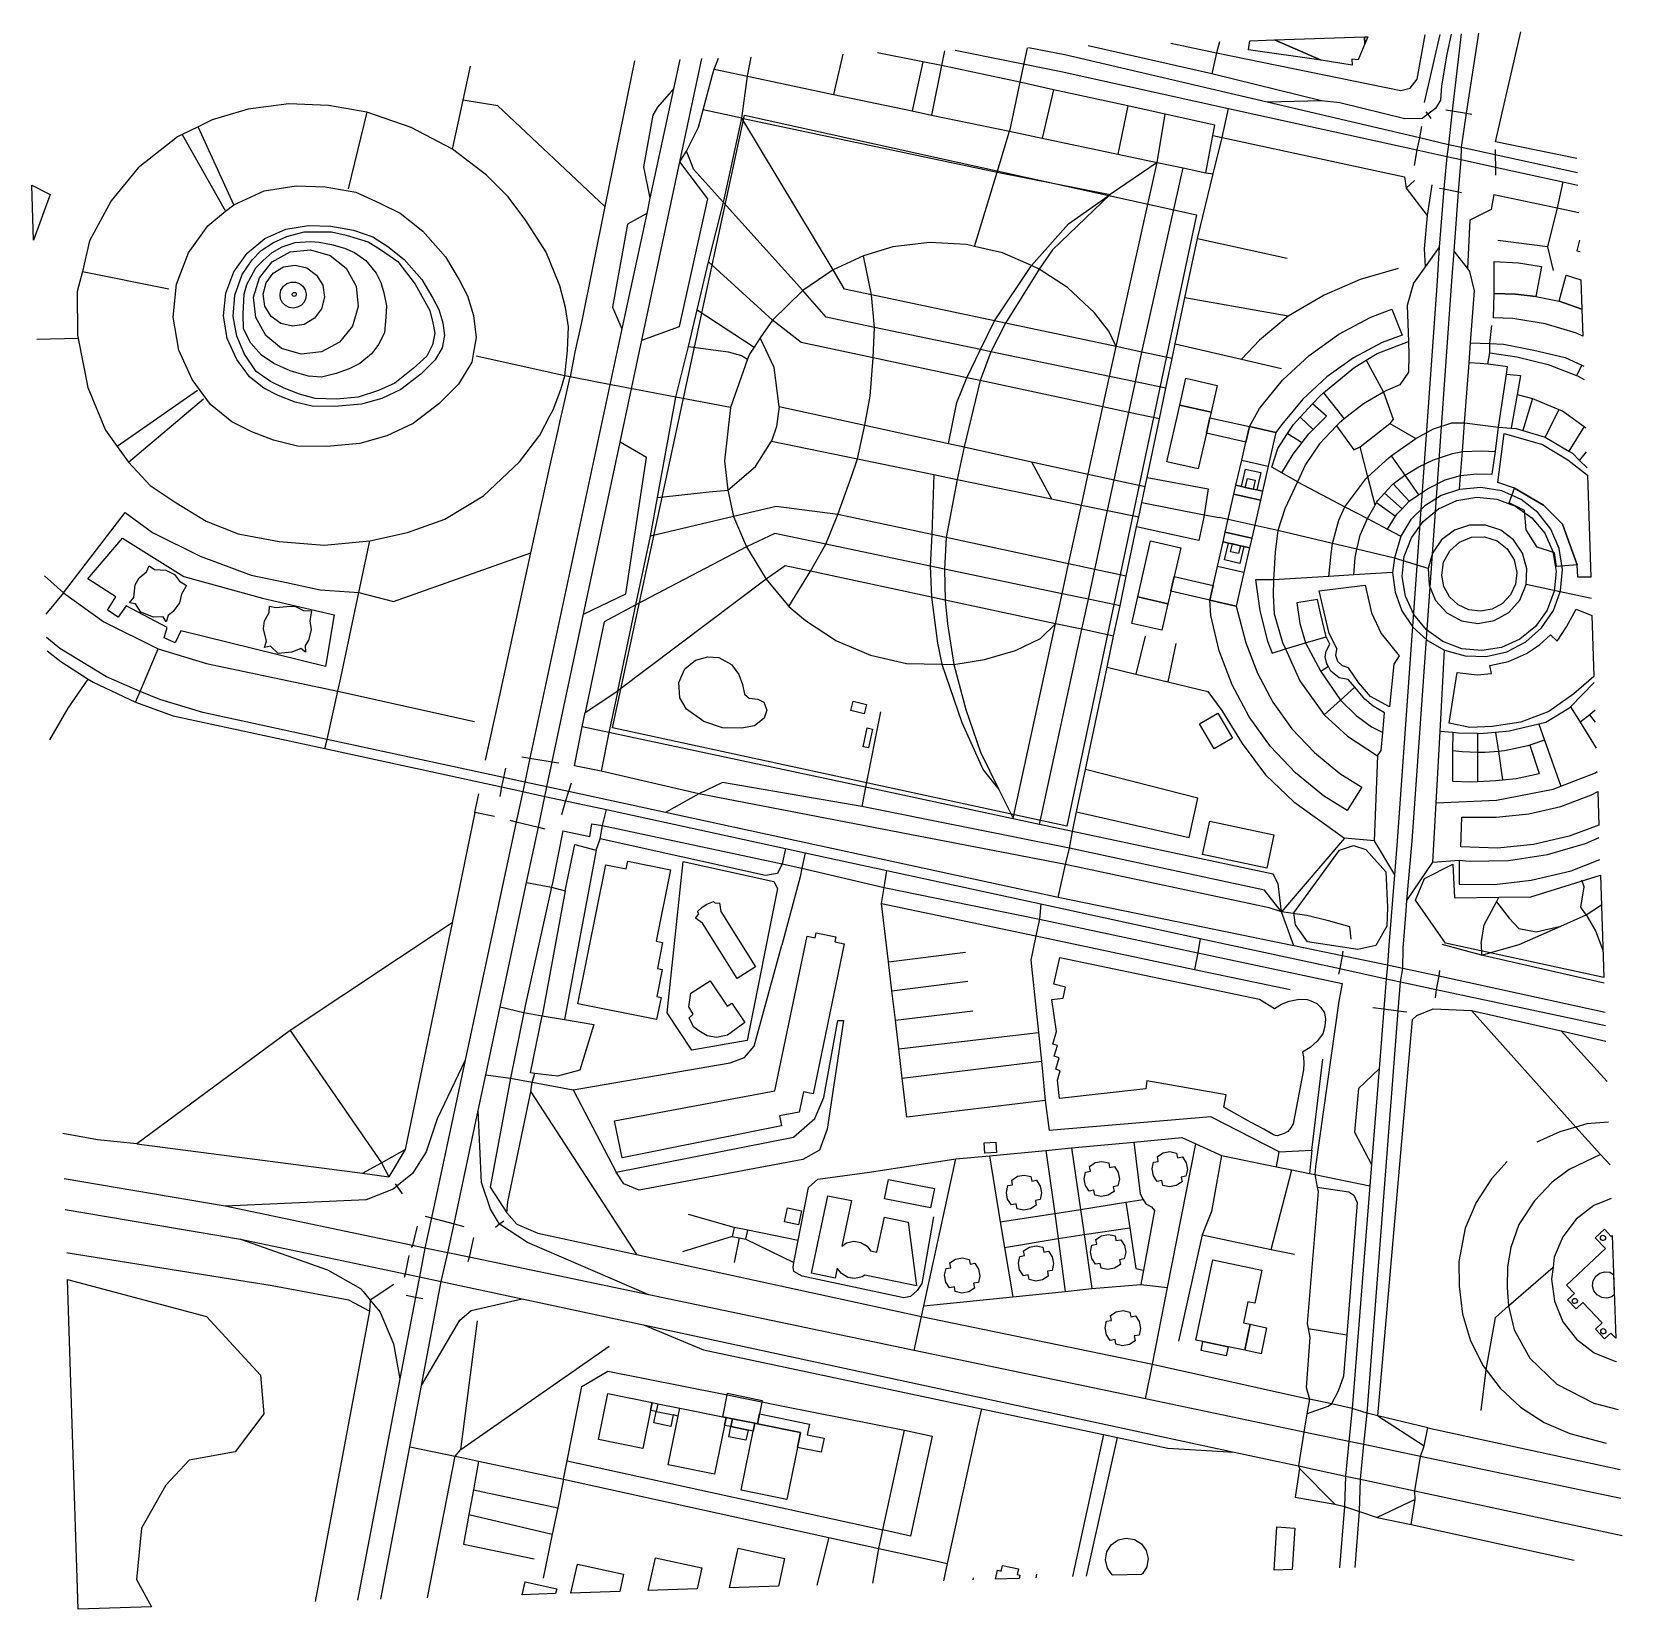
# Model space of a CAD drawing. Header units: millimetres. Extents: x 2 to 1036, y 0 to 1026.
import ezdxf

# ---------------------------------------------------------------- set-up
doc = ezdxf.new("R2010")
doc.units = ezdxf.units.MM

msp = doc.modelspace()

# ---------------------------------------------------------------- linework, layer by layer
at = {"layer": 'buildings'}
for points in [[(794.0662, 1019.9484), (810.1151, 1020.4739), (840.5276, 1007.1944), (793.2311, 1014.0952), (794.0662, 1019.9484)], [(810.1151, 1020.4739), (868.7025, 1022.3925), (868.8827, 1017.9862), (864.4218, 1007.4281), (860.2876, 1007.8428), (860.6892, 1004.0123), (840.5276, 1007.1944), (810.1151, 1020.4739)], [(868.7025, 1022.3925), (870.8507, 1022.4629), (868.8827, 1017.9862), (868.7025, 1022.3925)], [(3.3862, 890.2264), (2.2174, 926.0257), (14.2524, 919.9266), (3.3862, 890.2264)], [(94.2134, 840.0847), (96.3441, 861.6493), (104.0051, 881.9298), (116.6662, 899.5469), (128.2085, 909.0016), (133.4567, 913.2967), (153.2515, 922.228), (173.9719, 925.648), (193.0135, 924.9363), (212.7899, 921.4965), (228.5774, 914.3905), (241.7555, 907.7403), (256.5151, 896.1693), (271.1648, 879.3422), (280.0871, 864.4457), (285.4727, 854.1262), (289.3315, 841.1352), (291.1073, 827.0405), (289.3804, 817.3841), (288.1979, 811.0014), (279.6659, 796.5509), (266.9, 783.7627), (250.182, 771.0225), (233.0878, 762.9627), (215.5079, 758.0871), (194.0335, 755.9858), (174.897, 756.3493), (159.2596, 760.1111), (145.2913, 765.6068), (132.3199, 772.0308), (118.4435, 783.3418), (106.4564, 799.5286), (97.747, 818.7052), (94.2134, 840.0847)], [(126.8219, 840.9541), (128.2808, 855.7703), (133.5434, 869.6845), (142.2287, 881.7886), (153.7658, 891.2245), (167.3592, 897.369), (182.078, 899.7906), (196.6002, 899.2484), (211.2997, 896.6968), (223.956, 892.3619), (233.6532, 886.0737), (244.3948, 877.6459), (255.7755, 864.5743), (263.0024, 852.5144), (266.8724, 845.1028), (269.4318, 836.4821), (270.4712, 828.2129), (269.0245, 820.2169), (264.3464, 812.3112), (255.1558, 803.1011), (242.1951, 793.2173), (229.6734, 787.3222), (216.503, 783.673), (199.101, 781.9753), (184.4756, 782.2529), (173.3883, 784.9133), (162.2983, 789.2715), (152.9721, 793.902), (143.8062, 801.3553), (135.4046, 812.7239), (129.2445, 826.2742), (126.8219, 840.9541)], [(133.0396, 840.5509), (134.2697, 854.4639), (138.9078, 867.9099), (145.5446, 877.4935), (151.3534, 883.4955), (159.2687, 888.6242), (167.9596, 892.6493), (179.3195, 895.6515), (196.9817, 895.6597), (206.6309, 893.5308), (220.8565, 889.1352), (228.9143, 884.1555), (240.2484, 876.2788), (251.4392, 861.6523), (261.0147, 844.5474), (262.9726, 836.3735), (264.3187, 829.6723), (262.6874, 822.1181), (258.9797, 814.692), (250.2297, 806.7277), (238.3268, 797.345), (227.5906, 792.4972), (214.3906, 788.138), (200.3481, 786.9233), (186.4381, 787.2243), (176.2017, 790.0711), (166.3037, 794.0578), (157.3378, 798.2616), (148.1049, 804.8917), (140.4142, 816.0596), (135.5196, 827.8879), (133.0396, 840.5509)], [(139.8761, 832.5271), (139.5579, 842.2659), (140.2681, 855.0238), (141.9364, 861.4503), (144.7736, 866.5995), (147.7798, 872.3234), (152.6992, 876.9809), (158.5329, 882.2188), (164.9899, 885.8071), (173.3477, 888.7111), (183.4737, 889.4152), (189.1216, 888.8442), (197.063, 887.4244), (205.4049, 885.0662), (212.0761, 882.103), (219.3775, 877.0985), (226.0387, 868.6959), (229.0494, 862.6089), (231.1519, 855.9325), (232.7346, 847.5597), (232.4164, 840.2351), (231.4333, 830.0898), (227.7314, 822.6639), (223.0489, 816.3254), (215.3696, 810.0848), (208.531, 806.4934), (199.9914, 803.5833), (190.4891, 801.2109), (182.2022, 801.8824), (175.943, 803.553), (170.0708, 805.2363), (159.5859, 809.9409), (151.5154, 815.4894), (144.679, 823.3266), (139.8761, 832.5271)], [(146.4305, 853.0794), (150.1816, 865.8246), (158.5371, 876.1641), (170.2207, 882.5541), (183.4637, 883.9759), (196.2471, 880.2421), (206.6153, 871.9233), (213.0072, 860.2652), (214.4428, 847.055), (210.6976, 834.3099), (202.3428, 823.9517), (190.6526, 817.5801), (177.4156, 816.1492), (164.632, 819.883), (154.2577, 828.211), (147.8659, 839.8692), (146.4305, 853.0794)], [(152.6189, 855.0075), (154.4794, 862.5599), (159.0888, 868.8026), (165.7605, 872.827), (173.4583, 874.0116), (181.0209, 872.1503), (187.2935, 867.5506), (191.3264, 860.9), (192.493, 853.2227), (190.6326, 845.6703), (186.0174, 839.4274), (179.3574, 835.4033), (171.6592, 834.2281), (164.0969, 836.0801), (157.8183, 840.6795), (153.7914, 847.3304), (152.6189, 855.0075)], [(952.8827, 855.5742), (952.8506, 876.3966), (968.7151, 875.3875), (983.7552, 873.0265), (980.078, 853.6217), (966.78, 855.1256), (952.8827, 855.5742)], [(163.5866, 854.9275), (164.2158, 857.7655), (165.7673, 860.2232), (168.0506, 862.0238), (170.8143, 862.9537), (173.7275, 862.8997), (176.3179, 861.9488), (178.4697, 860.2279), (179.9544, 857.9067), (180.617, 855.2322), (180.3899, 852.4819), (179.3044, 849.9555), (177.4574, 847.9172), (175.0481, 846.5604), (172.3417, 846.0334), (169.6057, 846.4105), (167.1355, 847.6359), (165.1822, 849.5685), (163.9627, 852.0383), (163.5866, 854.9275)], [(1009.3132, 864.3687), (1009.9355, 845.4191), (995.0606, 850.5126), (999.8017, 867.3681), (1009.3132, 864.3687)], [(171.505, 855.1116), (171.6209, 855.5166), (171.8559, 855.8694), (172.1819, 856.132), (172.5819, 856.285), (173.0217, 856.2994), (173.449, 856.1547), (173.8041, 855.8865), (174.0512, 855.512), (174.1649, 855.0866), (174.1267, 854.6375), (173.9463, 854.2305), (173.6397, 853.9126), (173.2412, 853.713), (172.803, 853.652), (172.3657, 853.7403), (171.9769, 853.9609), (171.6901, 854.2967), (171.5363, 854.6928), (171.505, 855.1116)], [(1009.9355, 845.4191), (1010.5124, 827.8546), (1006.3739, 829.7248), (985.9725, 835.8933), (964.9322, 839.354), (952.5215, 839.7582), (952.8827, 855.5742), (966.78, 855.1256), (980.078, 853.6217), (995.0606, 850.5126), (1009.9355, 845.4191)], [(767.9936, 656.2375), (770.1814, 665.7786), (772.9579, 677.9514), (776.6437, 694.0817), (778.0666, 700.2764), (783.7277, 725.0826), (785.0523, 730.873), (788.7735, 747.1724), (791.4637, 758.9318), (793.7574, 768.9989), (800.2486, 780.8457), (815.2758, 799.102), (832.5617, 815.2494), (851.8156, 829.0171), (872.6997, 840.1514), (886.3611, 845.2832), (892.9858, 828.5489), (880.1652, 823.7339), (861.3577, 813.7126), (844.0249, 801.3234), (828.465, 786.7813), (814.9398, 770.3375), (810.9913, 765.0861), (806.0071, 743.2689), (802.2804, 726.96), (800.9617, 721.1698), (795.2947, 696.3634), (793.8777, 690.1688), (790.1923, 674.0292), (785.2339, 652.3154), (791.4519, 628.468), (798.961, 608.5719), (809.016, 589.8043), (821.4289, 572.5322), (836.0034, 557.0102), (852.4838, 543.5194), (866.8349, 534.6328), (857.4355, 519.2759), (841.9575, 528.8719), (823.6495, 543.8515), (807.4574, 561.0837), (793.6603, 580.2884), (782.4986, 601.1188), (774.154, 623.2266), (768.7795, 646.2341), (767.9936, 656.2375)], [(793.7574, 768.9989), (800.2486, 780.8457), (815.2758, 799.102), (832.5617, 815.2494), (851.8156, 829.0171), (872.6997, 840.1514), (886.3611, 845.2832), (892.9858, 828.5489), (880.1652, 823.7339), (861.3577, 813.7126), (844.0249, 801.3234), (828.465, 786.7813), (814.9398, 770.3375), (810.9913, 765.0861), (793.7574, 768.9989)], [(748.4644, 782.9444), (752.424, 800.3898), (772.8562, 795.7794), (768.9026, 778.3342), (748.4644, 782.9444)], [(740.1056, 746.0614), (748.4644, 782.9444), (768.9026, 778.3342), (768.0975, 774.7812), (765.8151, 764.7238), (760.5381, 741.451), (740.1056, 746.0614)], [(765.8151, 764.7238), (768.0975, 774.7812), (793.7574, 768.9989), (791.4637, 758.9318), (765.8151, 764.7238)], [(785.0523, 730.873), (788.7735, 747.1724), (791.4637, 758.9318), (793.7574, 768.9989), (810.9913, 765.0861), (806.0071, 743.2689), (802.2804, 726.96), (798.5485, 727.8078), (796.3071, 728.3127), (791.1205, 729.4861), (788.6009, 730.0658), (785.0523, 730.873)], [(1013.4852, 737.3385), (1015.6582, 671.1784), (1007.3074, 671.0047), (1006.7899, 679.0763), (997.3644, 705.4678), (984.9845, 717.9733), (966.0241, 729.0499), (955.2314, 732.5486), (959.4028, 764.4432), (984.2936, 757.4237), (1000.7693, 747.4691), (1013.4852, 737.3385)], [(785.0523, 730.873), (788.7735, 747.1724), (806.0071, 743.2689), (802.2804, 726.96), (798.5485, 727.8078), (796.3071, 728.3127), (791.1205, 729.4861), (788.6009, 730.0658), (785.0523, 730.873)], [(788.6009, 730.0658), (791.1721, 741.3362), (801.1197, 739.0782), (798.5485, 727.8078), (796.3071, 728.3127), (791.1205, 729.4861), (788.6009, 730.0658)], [(791.1205, 729.4861), (792.4337, 735.2668), (797.6209, 734.0748), (796.3071, 728.3127), (791.1205, 729.4861)], [(778.0666, 700.2764), (783.7277, 725.0826), (800.9617, 721.1698), (795.2947, 696.3634), (778.0666, 700.2764)], [(783.7277, 725.0826), (785.0523, 730.873), (788.6009, 730.0658), (791.1205, 729.4861), (796.3071, 728.3127), (798.5485, 727.8078), (802.2804, 726.96), (800.9617, 721.1698), (783.7277, 725.0826)], [(962.5652, 719.4389), (966.0241, 729.0499), (984.9845, 717.9733), (997.3644, 705.4678), (1006.7899, 679.0763), (993.3902, 678.1232), (992.0834, 686.8127), (980.8617, 690.6797), (973.649, 701.8902), (972.6806, 714.3972), (962.5652, 719.4389)], [(38.6695, 669.9308), (61.1029, 696.4219), (100.9678, 671.5923), (152.2364, 657.4353), (198.8392, 646.6714), (193.0741, 613.1023), (99.1677, 636.1284), (95.4324, 628.4589), (88.1984, 631.5718), (90.1415, 638.3991), (63.5144, 652.4192), (58.3722, 645.0489), (51.501, 649.6385), (56.8855, 658.3974), (38.6695, 669.9308)], [(38.6695, 669.9308), (61.1029, 696.4219), (100.9678, 671.5923), (152.2364, 657.4353), (198.8392, 646.6714), (193.0741, 613.1023), (99.1677, 636.1284), (95.4324, 628.4589), (88.1984, 631.5718), (90.1415, 638.3991), (63.5144, 652.4192), (58.3722, 645.0489), (51.501, 649.6385), (56.8855, 658.3974), (38.6695, 669.9308)], [(721.2174, 658.2768), (729.4588, 694.6334), (749.0927, 690.2113), (744.8459, 671.4971), (742.6707, 661.9284), (740.8456, 653.8545), (721.2174, 658.2768)], [(767.9936, 656.2375), (770.1814, 665.7786), (772.9579, 677.9514), (776.6437, 694.0817), (780.1923, 693.2744), (782.7117, 692.704), (787.9042, 691.5309), (790.1403, 691.0071), (793.8777, 690.1688), (790.1923, 674.0292), (785.2339, 652.3154), (767.9936, 656.2375)], [(772.9579, 677.9514), (776.6437, 694.0817), (780.1923, 693.2744), (782.7117, 692.704), (787.9042, 691.5309), (790.1403, 691.0071), (793.8777, 690.1688), (790.1923, 674.0292), (772.9579, 677.9514)], [(776.6437, 694.0817), (778.0666, 700.2764), (795.2947, 696.3634), (793.8777, 690.1688), (790.1403, 691.0071), (787.9042, 691.5309), (782.7117, 692.704), (780.1923, 693.2744), (776.6437, 694.0817)], [(777.6822, 682.2859), (780.1923, 693.2744), (782.7117, 692.704), (787.9042, 691.5309), (790.1403, 691.0071), (787.6302, 680.0186), (777.6822, 682.2859)], [(781.5413, 687.581), (782.7117, 692.704), (787.9042, 691.5309), (786.7341, 686.3986), (781.5413, 687.581)], [(65.7445, 654.4139), (68.4582, 657.7771), (69.4595, 666.1223), (72.1043, 670.6961), (76.802, 674.6), (78.5552, 678.4357), (81.8838, 676.0908), (89.3565, 675.5512), (95.0659, 672.7429), (98.2984, 668.4917), (102.79, 665.7649), (99.4263, 660.0201), (98.1241, 654.4172), (94.095, 648.7346), (90.9542, 646.225), (89.5132, 641.9984), (87.5183, 645.3851), (81.2498, 645.1804), (73.0218, 648.3542), (69.7146, 653.8158), (65.7445, 654.4139)], [(65.7445, 654.4139), (68.4582, 657.7771), (69.4595, 666.1223), (72.1043, 670.6961), (76.802, 674.6), (78.5552, 678.4357), (81.8838, 676.0908), (89.3565, 675.5512), (95.0659, 672.7429), (98.2984, 668.4917), (102.79, 665.7649), (99.4263, 660.0201), (98.1241, 654.4172), (94.095, 648.7346), (90.9542, 646.225), (89.5132, 641.9984), (87.5183, 645.3851), (81.2498, 645.1804), (73.0218, 648.3542), (69.7146, 653.8158), (65.7445, 654.4139)], [(742.6707, 661.9284), (744.8459, 671.4971), (770.1814, 665.7786), (767.9936, 656.2375), (742.6707, 661.9284)], [(839.0443, 662.216), (869.0575, 665.8317), (873.1537, 647.9788), (879.541, 634.3715), (891.2357, 619.8468), (887.6732, 614.4587), (884.8437, 586.7319), (872.5269, 593.558), (864.754, 602.5205), (858.1857, 612.1662), (854.2193, 613.3609), (851.2595, 616.2585), (849.9972, 620.2008), (850.7086, 624.2825), (850.7484, 624.3211), (845.6761, 634.3518), (839.0443, 662.216)], [(152.7807, 637.5441), (153.5965, 642.7579), (156.5684, 648.0981), (156.8126, 652.3043), (160.7665, 651.3047), (170.3672, 652.2901), (173.7083, 652.0821), (178.8525, 649.5074), (183.9987, 649.2091), (182.9397, 642.6346), (183.748, 636.9421), (182.043, 630.1971), (180.0317, 626.7168), (180.2122, 622.2726), (177.127, 624.7094), (171.3547, 622.2537), (162.2697, 621.4717), (157.4671, 626.1661), (153.5509, 625.2917), (154.8665, 629.4023), (152.7807, 637.5441)], [(152.7807, 637.5441), (153.5965, 642.7579), (156.5684, 648.0981), (156.8126, 652.3043), (160.7665, 651.3047), (170.3672, 652.2901), (173.7083, 652.0821), (178.8525, 649.5074), (183.9987, 649.2091), (182.9397, 642.6346), (183.748, 636.9421), (182.043, 630.1971), (180.0317, 626.7168), (180.2122, 622.2726), (177.127, 624.7094), (171.3547, 622.2537), (162.2697, 621.4717), (157.4671, 626.1661), (153.5509, 625.2917), (154.8665, 629.4023), (152.7807, 637.5441)], [(717.3033, 641.0476), (721.2174, 658.2768), (740.8456, 653.8545), (736.9319, 636.6159), (717.3033, 641.0476)], [(767.9936, 656.2375), (785.2339, 652.3154), (791.4519, 628.468), (798.961, 608.5719), (809.016, 589.8043), (821.4289, 572.5322), (836.0034, 557.0102), (852.4838, 543.5194), (866.8349, 534.6328), (857.4355, 519.2759), (841.9575, 528.8719), (823.6495, 543.8515), (807.4574, 561.0837), (793.6603, 580.2884), (782.4986, 601.1188), (774.154, 623.2266), (768.7795, 646.2341), (767.9936, 656.2375)], [(1016.4819, 646.0975), (1017.7821, 606.5091), (1004.7145, 595.164), (988.3686, 583.8143), (970.1686, 576.7233), (951.6495, 573.9882), (937.1847, 573.2801), (923.5429, 576.1163), (928.8026, 609.0261), (941.8308, 607.5319), (951.1251, 608.5554), (950.0831, 613.6524), (962.144, 616.2315), (973.9159, 621.5347), (982.468, 627.1053), (989.4281, 633.6033), (993.9486, 629.4788), (999.874, 638.8816), (1006.1818, 650.2282), (1016.4819, 646.0975)], [(534.7021, 584.2932), (536.1573, 590.405), (544.7713, 588.3641), (543.3105, 582.2428), (534.7021, 584.2932)], [(761.2834, 575.7), (773.1882, 582.6863), (782.8286, 566.3587), (770.9182, 559.3628), (761.2834, 575.7)], [(542.7523, 560.7481), (545.2672, 573.0427), (548.6828, 572.3523), (546.1738, 560.0579), (542.7523, 560.7481)], [(1020.2406, 531.6531), (1020.956, 509.8727), (1001.5964, 502.5969), (978.5317, 497.2308), (954.9616, 494.9175), (931.2846, 495.6796), (931.8202, 515.1305), (954.2992, 515.0941), (975.5108, 517.1807), (996.2801, 522.0143), (1016.2337, 529.5174), (1020.2406, 531.6531)], [(357.2944, 393.6142), (375.4316, 484.1247), (388.62, 481.5055), (389.6037, 486.4263), (417.5059, 480.8554), (408.174, 434.3319), (412.3045, 433.5062), (408.9133, 416.5835), (412.0568, 415.9587), (408.5339, 398.3974), (411.2698, 397.8525), (408.3894, 383.4376), (357.2944, 393.6142)], [(415.3389, 387.7793), (425.6405, 486.2901), (484.6718, 473.2393), (487.0827, 468.6348), (467.212, 369.8012), (431.3475, 363.5708), (415.3389, 387.7793)], [(433.7856, 449.4348), (435.9211, 452.1636), (434.9875, 453.7843), (438.0101, 456.4955), (441.0679, 458.4895), (445.2864, 460.1762), (446.4754, 459.0023), (449.3029, 459.2441), (450.1562, 453.6184), (472.6855, 417.6166), (460.7245, 410.172), (438.2067, 446.1836), (433.7856, 449.4348)], [(380.9745, 317.5797), (485.3075, 337.0875), (506.2588, 437.6918), (511.4716, 436.6217), (512.1361, 439.8154), (524.9083, 437.1829), (524.2342, 433.9235), (530.4164, 432.6519), (510.2783, 335.1902), (503.8656, 336.5102), (501.1288, 323.2754), (488.2735, 320.7275), (489.5587, 314.2856), (386.0994, 293.5375), (380.9745, 317.5797)], [(665.8973, 367.3713), (668.3387, 375.6332), (665.2512, 396.402), (672.7051, 397.346), (674.3063, 404.5542), (666.6848, 406.3942), (670.6216, 423.8387), (800.2904, 396.5845), (810.077, 390.6641), (814.6933, 393.4651), (819.6482, 395.4282), (826.0448, 396.7483), (831.4323, 396.4399), (833.7981, 395.5472), (837.5305, 393.7944), (840.3103, 391.1987), (842.6033, 387.6914), (843.2063, 383.6249), (842.8062, 379.1803), (841.466, 374.0424), (837.7655, 369.2749), (833.2911, 365.1911), (828.3309, 362.1363), (828.9703, 359.1065), (829.177, 354.7751), (828.9921, 350.748), (822.136, 315.6495), (820.7018, 313.0182), (818.8652, 310.6629), (816.2713, 309.3836), (811.843, 307.8296), (810.6702, 307.9684), (809.5361, 308.5377), (807.3679, 309.67), (803.1202, 312.0963), (794.5136, 316.7587), (777.1966, 326.3879), (778.6816, 334.4506), (727.1549, 343.6019), (726.3976, 338.4085), (670.3558, 332.0001), (669.0093, 344.0656), (670.8491, 350.0875), (667.8349, 351.0616), (670.035, 358.448), (666.8594, 359.5101), (669.0788, 366.4866), (665.8973, 367.3713)], [(429.5267, 384.5864), (432.0646, 386.8619), (429.294, 391.6972), (430.661, 400.5116), (443.1708, 408.5898), (454.2889, 392.1048), (457.3856, 393.988), (465.7597, 381.5275), (454.486, 373.3497), (447.2651, 371.7419), (441.3195, 372.7788), (435.849, 376.1636), (432.4695, 378.7959), (429.5267, 384.5864)], [(621.2628, 303.252), (629.0309, 303.7491), (629.469, 297.0089), (621.7008, 296.5119), (621.2628, 303.252)], [(686.351, 279.9435), (687.271, 284.2932), (690.3752, 284.8707), (689.7982, 287.9679), (693.5404, 290.3949), (697.934, 291.22), (702.3028, 290.2903), (702.8799, 287.1932), (705.9838, 287.78), (708.4196, 284.0348), (709.2382, 279.6581), (708.3123, 275.3082), (705.2081, 274.7307), (705.7851, 271.6336), (702.037, 269.2063), (697.6552, 268.3816), (693.2805, 269.3111), (692.7034, 272.4083), (689.5995, 271.8214), (687.164, 275.5573), (686.351, 279.9435)], [(730.5379, 286.2526), (731.4637, 290.6025), (734.5677, 291.1894), (733.9906, 294.2865), (737.7328, 296.7136), (742.1267, 297.5294), (746.4894, 296.6089), (747.0723, 293.5119), (750.1765, 294.0895), (752.6062, 290.3534), (753.431, 285.9676), (752.5052, 281.6177), (749.395, 281.0399), (749.978, 277.943), (746.2358, 275.5159), (741.8481, 274.691), (737.4733, 275.6205), (736.8963, 278.7176), (733.792, 278.14), (731.3565, 281.8759), (730.5379, 286.2526)], [(556.5977, 266.876), (559.1101, 279.4318), (588.9506, 273.5147), (586.4447, 260.9405), (556.5977, 266.876)], [(635.7852, 271.0468), (636.7046, 275.4151), (639.8089, 275.9926), (639.2322, 279.0804), (642.98, 281.5169), (647.3742, 282.3233), (651.7369, 281.4027), (652.3136, 278.3149), (655.4181, 278.8831), (657.8533, 275.1565), (658.6777, 270.78), (657.7462, 266.4206), (654.6423, 265.8338), (655.219, 262.7459), (651.477, 260.3096), (647.0887, 259.5034), (642.7143, 260.4236), (642.1376, 263.5115), (639.033, 262.9433), (636.6037, 266.6701), (635.7852, 271.0468)], [(509.1779, 218.5454), (519.7523, 268.8881), (535.0559, 265.6948), (528.8439, 236.1409), (531.8944, 238.1813), (536.5205, 239.2564), (541.2129, 238.4865), (545.2457, 235.9877), (547.4292, 232.9524), (551.6499, 232.0644), (556.4696, 255.0141), (572.0214, 251.773), (577.3912, 210.2463), (543.6801, 217.2868), (541.9475, 216.0546), (537.3155, 214.9793), (532.6289, 215.7494), (528.59, 218.2574), (525.8116, 221.7116), (524.4758, 215.3518), (509.1779, 218.5454)], [(491.5022, 251.8699), (493.5027, 261.0596), (502.6135, 259.1002), (500.6078, 249.8916), (491.5022, 251.8699)], [(690.4866, 232.3962), (691.4122, 236.7554), (694.5165, 237.3329), (693.9397, 240.4207), (697.6758, 242.8569), (702.0697, 243.6726), (706.4445, 242.7432), (707.0209, 239.6647), (710.1255, 240.2329), (712.5607, 236.5063), (713.3737, 232.1201), (712.454, 227.7611), (709.3498, 227.1836), (709.9265, 224.0957), (706.1845, 221.6594), (701.7906, 220.8436), (697.4217, 221.7733), (696.845, 224.8611), (693.7407, 224.2836), (691.2996, 228.01), (690.4866, 232.3962)], [(1029.7178, 243.0971), (1031.9151, 176.1942), (1028.7484, 179.5592), (1024.6478, 175.7114), (1018.7046, 182.0282), (1023.1186, 186.1662), (1010.612, 199.4512), (1006.1008, 195.2354), (1000.5893, 201.0999), (1005.0833, 205.3058), (999.9368, 210.7811), (1025.3, 234.5086), (1018.6515, 241.5673), (1024.5347, 247.0876), (1028.9628, 242.391), (1029.7178, 243.0971)], [(1021.9454, 241.3769), (1022.0533, 242.0242), (1022.3988, 242.586), (1022.9323, 242.9673), (1023.5789, 243.1192), (1024.2283, 243.0099), (1024.7856, 242.6644), (1025.1731, 242.1266), (1025.3233, 241.4878), (1025.2154, 240.8406), (1024.864, 240.2786), (1024.3305, 239.8972), (1023.6894, 239.7549), (1023.0345, 239.8546), (1022.4772, 240.2002), (1022.0955, 240.7381), (1021.9454, 241.3769)], [(595.6176, 217.122), (596.5433, 221.4812), (599.6479, 222.0494), (599.0709, 225.1465), (602.8132, 227.5735), (607.2068, 228.3985), (611.5699, 227.4685), (612.1469, 224.3714), (615.2508, 224.9582), (617.6925, 221.2131), (618.5107, 216.8457), (617.5792, 212.4864), (614.4749, 211.9089), (615.0519, 208.8117), (611.3154, 206.3849), (606.9215, 205.5693), (602.5529, 206.4897), (601.9759, 209.5868), (598.866, 208.9998), (596.4364, 212.736), (595.6176, 217.122)], [(643.5768, 224.9627), (644.5024, 229.3218), (647.607, 229.8901), (647.0241, 232.987), (650.772, 235.4235), (655.1659, 236.2392), (659.5289, 235.3093), (660.1059, 232.2122), (663.2102, 232.7897), (665.6513, 229.0633), (666.4698, 224.6866), (665.5383, 220.3272), (662.4344, 219.7403), (663.0114, 216.6432), (659.275, 214.2164), (654.8807, 213.41), (650.5124, 214.3211), (649.9354, 217.4182), (646.825, 216.8498), (644.3956, 220.5766), (643.5768, 224.9627)], [(759.0294, 175.0279), (770.0376, 227.1114), (801.7584, 220.4456), (797.2097, 198.9319), (792.7642, 199.8683), (789.8834, 186.2088), (794.3228, 185.2815), (790.7505, 168.362), (779.9203, 170.647), (763.5573, 174.0848), (759.0294, 175.0279)], [(1030.5513, 217.7191), (1030.9879, 204.4243), (1029.3877, 203.1745), (1026.1417, 202.2655), (1022.7939, 202.6687), (1019.851, 204.326), (1017.7681, 206.9725), (1016.8578, 210.1986), (1017.2705, 213.5428), (1018.9235, 216.4799), (1021.5791, 218.5636), (1024.8258, 219.4539), (1028.1736, 219.0507), (1030.5513, 217.7191)], [(1003.6531, 200.4075), (1003.7669, 201.055), (1004.1124, 201.6168), (1004.6459, 201.9981), (1005.2929, 202.1406), (1005.9419, 202.0407), (1006.4993, 201.6951), (1006.8868, 201.1574), (1007.0369, 200.5186), (1006.929, 199.8713), (1006.5776, 199.3094), (1006.0442, 198.928), (1005.4033, 198.7763), (1004.7481, 198.8854), (1004.1908, 199.231), (1003.8091, 199.7689), (1003.6531, 200.4075)], [(700.0526, 182.8811), (700.9782, 187.2403), (704.0825, 187.8178), (703.5055, 190.915), (707.2419, 193.3418), (711.6358, 194.1576), (716.0103, 193.2374), (716.5874, 190.1403), (719.692, 190.7085), (722.1272, 186.9819), (722.94, 182.6051), (722.0203, 178.246), (718.9157, 177.6778), (719.4927, 174.5807), (715.751, 172.135), (711.3568, 171.3285), (706.9881, 172.2489), (706.4111, 175.346), (703.3068, 174.7685), (700.8654, 178.5042), (700.0526, 182.8811)], [(790.7505, 168.362), (794.3228, 185.2815), (804.9104, 183.0538), (801.3378, 166.1436), (790.7505, 168.362)], [(1022.1482, 180.6765), (1022.262, 181.324), (1022.6075, 181.8858), (1023.141, 182.2672), (1023.7873, 182.4283), (1024.437, 182.3097), (1024.9943, 181.9642), (1025.3819, 181.4265), (1025.532, 180.7877), (1025.4241, 180.1404), (1025.0724, 179.5877), (1024.5392, 179.197), (1023.8981, 179.0547), (1023.2432, 179.1545), (1022.6856, 179.5094), (1022.3042, 180.0379), (1022.1482, 180.6765)], [(762.3282, 168.2416), (763.5573, 174.0848), (779.9203, 170.647), (778.685, 164.8129), (762.3282, 168.2416)], [(370.5371, 110.2928), (376.6214, 140.1968), (405.5325, 134.3508), (409.2379, 133.6044), (423.4922, 130.7309), (451.4043, 125.0951), (453.6148, 124.645), (457.6631, 123.8259), (472.2073, 120.8874), (474.0155, 120.5267), (501.8809, 114.8896), (499.8987, 105.1408), (493.0265, 71.3485), (463.3468, 77.3461), (471.1707, 115.7875), (467.8257, 116.4617), (466.5018, 109.9158), (455.2964, 112.1892), (456.6326, 118.7169), (452.5782, 119.5452), (446.121, 87.7724), (415.9924, 93.8581), (422.4559, 125.6218), (419.0872, 126.3045), (417.5743, 118.8941), (406.688, 121.1035), (408.2012, 128.5046), (404.4955, 129.2603), (399.4542, 104.447), (370.5371, 110.2928)], [(370.5371, 110.2928), (376.6214, 140.1968), (405.5325, 134.3508), (404.4955, 129.2603), (399.4542, 104.447), (370.5371, 110.2928)], [(451.4043, 125.0951), (454.5145, 140.3852), (477.1256, 135.8168), (475.3205, 126.9321), (474.0155, 120.5267), (472.2073, 120.8874), (457.6631, 123.8259), (453.6148, 124.645), (451.4043, 125.0951)], [(404.4955, 129.2603), (405.5325, 134.3508), (409.2379, 133.6044), (408.2012, 128.5046), (404.4955, 129.2603)], [(406.688, 121.1035), (408.2012, 128.5046), (419.0872, 126.3045), (417.5743, 118.8941), (406.688, 121.1035)], [(415.9924, 93.8581), (422.4559, 125.6218), (423.4922, 130.7309), (451.4043, 125.0951), (453.6148, 124.645), (452.5782, 119.5452), (446.121, 87.7724), (415.9924, 93.8581)], [(452.5782, 119.5452), (453.6148, 124.645), (457.6631, 123.8259), (456.6326, 118.7169), (452.5782, 119.5452)], [(474.0155, 120.5267), (475.3205, 126.9321), (507.6888, 120.3976), (506.2781, 113.4569), (517.241, 111.2409), (515.3649, 102.018), (499.8987, 105.1408), (501.8809, 114.8896), (474.0155, 120.5267)], [(455.2964, 112.1892), (456.6326, 118.7169), (467.8257, 116.4617), (466.5018, 109.9158), (455.2964, 112.1892)], [(456.6326, 118.7169), (457.6631, 123.8259), (472.2073, 120.8874), (471.1707, 115.7875), (456.6326, 118.7169)], [(463.3468, 77.3461), (471.1707, 115.7875), (472.2073, 120.8874), (474.0155, 120.5267), (501.8809, 114.8896), (499.8987, 105.1408), (493.0265, 71.3485), (463.3468, 77.3461)], [(821.5572, 25.8382), (809.9689, 25.4587), (811.7131, 53.504), (823.2376, 52.7904), (821.5572, 25.8382)], [(723.6614, 22.6327), (705.1844, 22.0277), (704.6207, 22.3775), (701.477, 26.7619), (700.2478, 32.0208), (701.1303, 37.3395), (703.9802, 41.9204), (708.3685, 45.059), (713.6415, 46.286), (718.9717, 45.4065), (723.5621, 42.5622), (726.7117, 38.178), (727.9406, 32.9285), (727.0585, 27.6004), (724.2027, 23.0193), (723.6614, 22.6327)], [(434.826, 13.1752), (402.8671, 12.1288), (407.5832, 33.4548), (437.8419, 26.8134), (434.826, 13.1752)], [(434.826, 13.1752), (402.8671, 12.1288), (407.5832, 33.4548), (437.8419, 26.8134), (434.826, 13.1752)], [(487.6395, 14.9045), (455.8342, 13.8631), (461.518, 39.586), (491.6348, 32.9776), (487.6395, 14.9045)], [(487.6395, 14.9045), (455.8342, 13.8631), (461.518, 39.586), (491.6348, 32.9776), (487.6395, 14.9045)], [(384.4009, 11.5241), (352.7021, 10.4862), (356.8805, 29.3798), (386.8907, 22.7953), (384.4009, 11.5241)], [(384.4009, 11.5241), (352.7021, 10.4862), (356.8805, 29.3798), (386.8907, 22.7953), (384.4009, 11.5241)], [(644.1203, 20.0283), (628.7782, 19.5259), (630.0464, 25.2982), (632.4232, 24.7883), (633.2407, 28.5095), (643.7241, 26.2408), (642.907, 22.5102), (644.586, 22.1547), (644.1203, 20.0283)], [(644.1203, 20.0283), (628.7782, 19.5259), (630.0464, 25.2982), (632.4232, 24.7883), (633.2407, 28.5095), (643.7241, 26.2408), (642.907, 22.5102), (644.586, 22.1547), (644.1203, 20.0283)], [(342.7627, 10.1607), (321.0167, 9.4487), (322.8617, 17.7996), (343.4518, 13.2858), (342.7627, 10.1607)], [(342.7627, 10.1607), (321.0167, 9.4487), (322.8617, 17.7996), (343.4518, 13.2858), (342.7627, 10.1607)]]:
    msp.add_lwpolyline(points, dxfattribs=at)
at = {"layer": 'major_roads'}
for points in [[(925.0454, 1024.2376), (922.1699, 1011.1615), (918.5719, 990.5931), (917.961, 981.3089), (914.6907, 975.7904), (909.7572, 972.1206), (906.0781, 969.3969), (894.8924, 969.151), (852.5965, 979.63), (840.5968, 980.9342), (805.3295, 979.8983)], [(931.4339, 1024.4468), (925.58, 974.338), (923.2579, 952.2721)], [(925.4496, 863.5179), (926.9566, 883.0567), (929.6476, 921.6012), (931.3376, 942.7134), (931.6055, 950.4657), (935.0068, 972.7349), (942.9822, 1024.825)], [(602.4261, 1013.6726), (671.4257, 999.8011)], [(673.6908, 1010.7442), (650.2536, 1015.2388)], [(423.4343, 1007.811), (419.3248, 988.6419), (404.0999, 917.5756), (401.9509, 907.5508), (385.9003, 832.6419), (326.0892, 553.4609), (322.7219, 537.7799), (321.4179, 531.7011), (317.185, 511.9709), (283.9977, 357.1086), (261.9891, 254.3998), (257.8258, 234.8585)], [(272.704, 231.7437), (276.6926, 250.5237), (292.362, 324.2906), (297.293, 347.4583), (306.6899, 391.6698), (323.8908, 472.6054), (331.5272, 508.5309), (335.7969, 528.5703), (337.0885, 534.6673), (340.5515, 551.0138), (360.9563, 647.0188), (384.7276, 758.8729), (398.8029, 825.0968), (423.4781, 941.1976), (437.7323, 1008.2792)], [(423.4781, 941.1976), (427.8443, 948.0391), (435.5584, 963.7878), (438.6224, 975.0835), (444.7756, 997.8062), (445.813, 1001.4413), (448.7069, 1008.6386)], [(923.2579, 952.2721), (904.2932, 956.7155), (805.3295, 979.8983), (673.6908, 1010.7442)], [(671.4257, 999.8011), (780.2736, 975.8857), (902.6208, 949.0104), (922.209, 944.7088), (931.3376, 942.7134), (953.7288, 937.7855), (997.6355, 928.1439), (1007.2882, 926.0247)], [(923.2579, 952.2721), (922.209, 944.7088), (920.1053, 923.4991), (917.1762, 885.5905), (915.7463, 863.7032)], [(1007.0225, 934.1151), (953.6276, 945.6936), (931.6055, 950.4657), (923.2579, 952.2721)], [(915.7463, 863.7032), (889.9147, 499.4717)], [(899.5718, 499.4621), (925.4496, 863.5179)], [(113.427, 583.0993), (85.3524, 591.6423), (72.5656, 596.7197), (50.8656, 606.18), (20.4914, 624.752), (11.8231, 631.8048)], [(12.107, 623.1098), (21.0396, 616.2335), (38.945, 604.8672), (42.2062, 602.7906), (69.6592, 589.9076), (94.2184, 580.9791)], [(94.2184, 580.9791), (192.7679, 559.6068), (307.6604, 534.6751), (321.4179, 531.7011)], [(322.7219, 537.7799), (308.8873, 540.7793), (194.1446, 565.6226), (113.427, 583.0993)], [(414.1835, 517.9804), (351.1472, 531.638), (337.0885, 534.6673), (322.7219, 537.7799)], [(321.4179, 531.7011), (335.7969, 528.5703), (349.2767, 525.6526), (375.7814, 519.9052), (492.2895, 494.6385), (505.0069, 491.8829), (558.0589, 480.3724), (658.2391, 458.6423), (761.8607, 436.1873), (852.5118, 416.5274), (882.7783, 409.9636)], [(669.4054, 462.74), (414.1835, 517.9804)], [(889.9147, 499.4717), (888.1664, 477.434), (884.5169, 431.5811), (883.4936, 418.7568)], [(892.0538, 407.9916), (893.4373, 416.6388), (893.7666, 429.8602), (895.4405, 451.2983), (896.1841, 460.8388), (899.5718, 499.4621)], [(822.5758, 431.2748), (669.4054, 462.74)], [(883.4936, 418.7568), (854.0483, 424.8064), (822.5758, 431.2748)], [(883.4936, 418.7568), (882.7783, 409.9636)], [(1024.9548, 388.117), (916.8216, 411.566), (893.4373, 416.6388), (883.4936, 418.7568)], [(882.7783, 409.9636), (881.2322, 390.349), (878.1315, 351.3806), (873.1829, 289.1119), (872.0904, 275.3524), (860.56, 130.4231), (858.4246, 109.0819), (856.2205, 86.6095), (855.4933, 66.7232), (852.3201, 26.8455)], [(862.462, 27.1775), (865.2857, 63.5086), (866.0766, 84.4978), (868.2556, 107.016), (870.2642, 127.5695), (890.5846, 389.0792), (892.0538, 407.9916)], [(882.7783, 409.9636), (892.0538, 407.9916), (915.217, 403.0422), (1025.236, 379.5556)], [(283.9977, 357.1086), (265.6724, 318.9678), (258.645, 297.4297), (249.6816, 283.3944), (239.4637, 275.0464), (237.074, 273.0838), (219.6483, 266.1329), (127.8585, 262.0886)], [(403.3884, 204.3634), (324.5179, 238.4013), (306.171, 250.2841), (300.3744, 260.049), (294.5767, 277.5667), (292.362, 324.2906)], [(127.8585, 262.0886), (23.3165, 279.7647)], [(23.9655, 259.8849), (137.848, 240.5935)], [(257.8258, 234.8585), (249.6446, 236.5782), (127.8585, 262.0886)], [(137.848, 240.5935), (244.8477, 218.0984), (254.1582, 216.1357)], [(137.848, 240.5935), (194.5435, 220.5685), (215.9819, 208.5718), (217.6135, 206.61), (222.2281, 201.0325), (228.6706, 193.2385), (237.3785, 172.5319), (241.4614, 149.8177)], [(257.8258, 234.8585), (254.1582, 216.1357)], [(272.704, 231.7437), (257.8258, 234.8585)], [(268.3393, 213.1568), (272.704, 231.7437)], [(1035.336, 72.0359), (904.96, 99.3294), (868.2556, 107.016), (858.4246, 109.0819), (829.2458, 115.1871), (726.3342, 136.7314), (575.9437, 168.2257), (403.3884, 204.3634), (286.5478, 228.8471), (272.704, 231.7437)], [(254.1582, 216.1357), (251.6463, 203.0017), (241.4614, 149.8177), (213.9329, 5.9424)], [(229.1826, 6.4417), (247.9522, 105.5285), (255.5329, 145.529), (268.3393, 213.1568)], [(254.1582, 216.1357), (268.3393, 213.1568)], [(268.3393, 213.1568), (321.0595, 201.8008), (399.8472, 184.8423), (783.8028, 102.2027), (825.7232, 93.1752), (856.2205, 86.6095), (866.0766, 84.4978), (901.3752, 76.8957), (1036.1286, 47.9015)], [(255.5329, 145.529), (280.5761, 187.9476), (287.8793, 194.2318), (321.0595, 201.8008)]]:
    msp.add_lwpolyline(points, dxfattribs=at)
at = {"layer": 'minor_roads'}
for points in [[(772.4695, 1011.9494), (892.1292, 987.5234), (898.3005, 989.0694), (902.8554, 994.9752), (908.1459, 1023.6842)], [(840.5968, 980.9342), (769.4184, 998.4895), (688.9157, 1016.5049)], [(774.2456, 1019.2993), (772.4695, 1011.9494)], [(275.6965, 949.3399), (282.6319, 981.1935), (287.4572, 1003.3581)], [(772.4695, 1011.9494), (769.4184, 998.4895)], [(419.3248, 988.6419), (409.0472, 976.793), (405.8418, 971.4262), (399.8015, 937.8944), (404.0999, 917.5756)], [(349.0708, 846.4945), (345.404, 860.6113), (336.5223, 882.5155), (323.3814, 903.0955), (311.875, 918.3926), (297.7873, 932.5697), (275.6965, 949.3399), (248.811, 963.5744), (219.941, 973.5179), (195.0447, 977.7233), (169.2726, 978.9147), (142.8087, 975.4097), (119.5127, 968.547), (110.322, 964.0112), (99.8599, 958.8647), (97.0236, 957.466), (71.3893, 937.3634), (53.8289, 915.9106), (39.6566, 889.7452), (35.1224, 869.8748), (31.6038, 856.8293), (31.9956, 828.4714), (32.4174, 826.3394), (38.746, 794.4995), (50.1334, 766.6499), (57.7665, 755.9838), (65.0615, 745.7824), (79.2347, 730.7772), (96.0273, 719.5054), (115.5828, 707.4002), (136.4028, 699.1708), (162.9596, 694.3103), (192.2539, 691.8998), (221.902, 694.6508), (246.4541, 700.1182), (270.6467, 708.8579), (295.7846, 723.87), (319.1625, 746.027), (332.4502, 763.32)], [(219.941, 973.5179), (207.7766, 923.665)], [(669.4054, 462.74), (674.2206, 484.1877), (676.7523, 494.8876), (678.7275, 505.7279), (681.4349, 518.5887), (687.2224, 546.0111), (701.25, 612.5235), (705.5228, 632.778), (709.6637, 652.403), (713.7387, 671.7086), (720.4624, 703.8639), (721.8169, 710.3549), (723.8028, 719.6096), (726.0233, 729.9448), (727.2829, 735.929), (735.3151, 774.0047), (739.5209, 793.9678), (743.6005, 813.3016), (745.6121, 822.8463), (751.9016, 852.655), (760.0702, 891.3884), (770.2867, 933.3609), (776.0191, 957.0592), (780.2736, 975.8857)], [(133.4567, 913.2967), (110.322, 964.0112)], [(99.8599, 958.8647), (128.2085, 909.0016)], [(398.8029, 825.0968), (423.2673, 834.1167), (441.7807, 917.1577), (423.4781, 941.1976)], [(997.6355, 928.1439), (993.7649, 911.2331), (987.6015, 885.8503), (991.1716, 870.4433)], [(401.9509, 907.5508), (389.3746, 900.6459), (379.6866, 846.554), (385.9003, 832.6419)], [(760.0702, 891.3884), (818.366, 878.4667)], [(987.6015, 885.8503), (955.2893, 889.9018)], [(1008.4651, 890.1904), (1006.5566, 883.3195), (1008.7079, 882.7978)], [(917.1762, 885.5905), (908.0346, 872.7795), (900.5375, 862.2617), (896.3547, 847.701), (897.124, 824.2626), (897.4124, 815.4743), (897.1817, 804.4393), (891.5298, 796.1838), (882.5408, 792.3062), (880.8762, 791.3373), (867.8519, 783.7821), (855.4601, 773.9434), (852.0732, 771.2573), (850.3706, 769.4755), (839.2822, 757.8416), (830.2503, 744.3534), (824.9908, 733.0788), (855.9188, 716.8527), (870.6124, 709.1435), (883.5681, 702.3383), (892.1514, 697.834)], [(930.4033, 728.179), (931.0814, 737.2042), (932.2466, 752.8507), (933.6469, 771.5276), (936.5498, 810.415), (937.5337, 823.5366), (940.0501, 857.2054), (937.1413, 869.8167), (935.4733, 871.9916), (926.9566, 883.0567)], [(890.5197, 871.8501), (865.8886, 864.7163), (842.3992, 854.4481), (818.8868, 840.7647), (800.4309, 825.2134), (788.5951, 812.9207)], [(818.8868, 840.7647), (751.9016, 852.655)], [(32.4174, 826.3394), (5.4981, 825.5378)], [(745.6121, 822.8463), (788.5951, 812.9207), (814.7156, 806.8738)], [(937.5337, 823.5366), (950.1796, 822.9442), (959.0043, 822.5249), (978.7746, 818.7705), (999.1508, 813.9073), (1009.8575, 808.9131), (1011.1543, 808.3096)], [(109.9088, 792.495), (57.7665, 755.9838)], [(65.0615, 745.7824), (113.939, 787.001)], [(360.9563, 647.0188), (388.3522, 660.3047), (401.8926, 748.7991), (384.7276, 758.8729)], [(957.8606, 727.2052), (944.1403, 729.4043), (930.4033, 728.179), (918.4498, 724.1201), (907.7326, 717.4522), (898.809, 708.5389), (892.1514, 697.834), (888.0915, 683.4546), (886.878, 674.104)], [(997.3465, 676.1633), (995.1745, 689.7503), (989.6999, 702.3706), (981.2597, 713.2422), (970.3807, 721.692), (957.8606, 727.2052)], [(22.7948, 660.8201), (62.9015, 713.2456), (80.5966, 700.044), (111.7337, 684.7066), (144.9306, 672.4501), (167.7479, 667.5981), (189.6959, 662.9416), (214.7891, 661.019)], [(192.7679, 559.6068), (194.1446, 565.6226), (201.2068, 596.8644), (203.0781, 605.7045), (214.7891, 661.019), (221.902, 694.6508)], [(10.5092, 672.0492), (22.7948, 660.8201), (49.097, 642.0032), (84.3584, 624.412), (115.8523, 615.0571), (201.2068, 596.8644), (289.947, 577.3004)], [(886.878, 674.104), (861.588, 672.5277), (845.3724, 671.5198), (809.4143, 669.2859), (809.3159, 659.4028), (809.9444, 647.2204), (815.3565, 628.6177), (817.2382, 624.4065), (826.5019, 603.6351), (842.3058, 581.5949), (857.5635, 567.6162), (877.0515, 554.9612), (874.8151, 499.6759), (888.1664, 477.434)], [(886.878, 674.104), (888.4355, 661.3457), (892.911, 649.2896), (900.0655, 638.5996), (909.5041, 629.8598), (920.7186, 623.5293), (934.0011, 619.8324), (947.7889, 619.52), (961.2178, 622.6291), (973.4609, 628.9553), (983.7562, 638.1098), (991.4531, 649.5206), (995.7432, 661.5286), (996.082, 662.4727), (997.3465, 676.1633)], [(22.7948, 660.8201), (11.3274, 646.9875)], [(725.9124, 632.7094), (719.9422, 608.0051)], [(69.6592, 589.9076), (72.5656, 596.7197), (84.3584, 624.412)], [(745.9807, 627.9377), (740.6704, 602.9845)], [(896.1841, 460.8388), (912.9316, 485.7291), (915.1139, 524.4061), (917.732, 570.729), (920.7186, 623.5293)], [(701.25, 612.5235), (719.9422, 608.0051), (740.6704, 602.9845), (766.7887, 596.6759)], [(13.9948, 565.2874), (25.8246, 586.0039), (38.945, 604.8672)], [(766.7887, 596.6759), (775.8646, 584.4907), (789.1291, 562.9082), (804.2304, 542.5988), (822.7334, 524.892), (836.5441, 514.9427), (855.6628, 501.3798)], [(553.9499, 583.4216), (544.3001, 534.4618), (541.8434, 522.0011)], [(822.5758, 431.2748), (814.6119, 453.395), (803.5005, 467.4912), (676.7523, 494.8876), (541.8434, 522.0011), (451.3271, 537.6497), (435.8029, 530.2098), (414.1835, 517.9804)], [(681.4349, 518.5887), (754.627, 501.7509), (760.3543, 527.4175), (687.2224, 546.0111)], [(915.1139, 524.4061), (954.3501, 526.058), (991.225, 533.2956), (996.3381, 535.2641), (1018.7202, 543.8919), (1019.8126, 544.6846)], [(369.0452, 493.6183), (371.7101, 500.9825), (373.1925, 509.5021), (375.7814, 519.9052)], [(323.8908, 472.6054), (340.1037, 469.5905), (348.8731, 467.1066), (355.2119, 497.2894), (369.0452, 493.6183), (348.5095, 383.4656)], [(492.2895, 494.6385), (489.9766, 484.5989), (487.0407, 478.3454), (479.1898, 477.1554), (371.7101, 500.9825)], [(874.8151, 499.6759), (855.6628, 501.3798), (814.6119, 453.395)], [(912.9316, 485.7291), (930.0479, 487.0372), (936.629, 486.311), (962.2714, 486.8356), (987.6222, 490.7001), (1012.2612, 497.8253), (1021.223, 501.7426)], [(505.0069, 491.8829), (502.7922, 481.8932), (501.6243, 476.1453), (489.7909, 431.8162)], [(930.0479, 487.0372), (930.0813, 471.5327), (953.1378, 471.254), (977.0424, 474.11), (1003.0065, 480.2151), (1021.6901, 487.5216)], [(661.0637, 330.8933), (571.084, 320.0059), (568.0956, 345.2842), (565.8378, 364.3916), (563.6569, 382.9417), (561.3911, 402.1142), (559.1804, 420.8593), (554.6799, 458.9719), (556.2555, 469.2953), (558.0589, 480.3724)], [(348.8731, 467.1066), (333.9289, 385.9275)], [(554.6799, 458.9719), (655.0011, 437.7875), (758.0598, 416.0416), (820.3132, 402.895)], [(658.2391, 458.6423), (657.2882, 448.7872), (655.0011, 437.7875), (651.7448, 422.1472), (656.5633, 375.07), (658.5877, 356.4681), (661.0637, 330.8933), (663.5131, 311.3257)], [(761.8607, 436.1873), (760.3209, 426.7514), (758.0598, 416.0416)], [(354.1542, 337.7868), (456.1546, 355.1932), (465.5769, 358.7763), (471.9001, 366.111), (489.7909, 431.8162)], [(559.1804, 420.8593), (609.2355, 427.201)], [(561.3911, 402.1142), (610.681, 408.3469)], [(306.6899, 391.6698), (322.0339, 387.9454), (333.9289, 385.9275)], [(333.9289, 385.9275), (348.5095, 383.4656), (367.683, 380.2212), (358.5109, 350.5054), (343.9782, 346.6528), (329.1571, 348.3884), (326.4461, 348.7102), (333.9289, 385.9275)], [(511.28, 319.1203), (517.1194, 332.8019), (526.1807, 382.9086)], [(526.1807, 382.9086), (529.9343, 382.8356), (519.2901, 312.0497), (514.2809, 298.4699)], [(563.6569, 382.9417), (614.062, 389.0057)], [(565.8378, 364.3916), (656.5633, 375.07)], [(568.0956, 345.2842), (658.5877, 356.4681)], [(813.115, 297.3291), (834.4384, 298.5416), (841.5294, 357.6153)], [(297.293, 347.4583), (313.4719, 345.3098), (327.44, 342.7346), (354.1542, 337.7868), (382.208, 284.1834)], [(878.1315, 351.3806), (864.6689, 338.54), (862.1269, 310.2722), (873.1829, 289.1119)], [(382.208, 284.1834), (497.4627, 306.8662), (511.28, 319.1203)], [(811.5014, 287.6388), (813.115, 297.3291), (768.684, 320.1285), (663.5131, 311.3257)], [(588.368, 255.098), (580.7925, 211.7944), (577.8284, 207.2938), (573.3772, 203.3883), (569.1579, 202.4384), (502.9548, 216.5784), (497.6163, 219.5103), (497.2307, 222.5018), (497.5944, 225.3778), (500.395, 239.7156), (507.1174, 274.1281), (513.1516, 279.7087), (546.8972, 284.1537), (602.8416, 292.8339), (624.7071, 294.8844), (661.4262, 298.336), (678.2053, 299.9215), (718.6291, 303.7188), (749.7473, 306.6422), (758.9563, 302.5873), (775.6305, 295.0175), (811.5014, 287.6388), (821.3478, 285.6294), (832.9086, 283.2564), (836.26, 282.564), (872.0904, 275.3524)], [(718.6291, 303.7188), (722.7608, 270.0909), (724.7868, 266.4908), (726.4333, 263.5407), (730.1621, 261.7225), (732.182, 259.2044), (725.0219, 220.4576), (723.2814, 211.0525)], [(726.3342, 136.7314), (730.83, 159.3348), (740.6043, 209.1294), (758.9563, 302.5873)], [(514.2809, 298.4699), (503.5277, 292.5015), (397.1448, 272.4598), (387.1559, 276.4992), (382.208, 284.1834)], [(575.9437, 168.2257), (580.6763, 190.2489), (582.1752, 197.1831), (602.8416, 292.8339)], [(775.6305, 295.0175), (769.175, 258.6074), (763.089, 243.3314), (747.7627, 174.332)], [(834.4384, 298.5416), (832.9086, 283.2564)], [(763.089, 243.3314), (807.9138, 233.9606), (823.1172, 230.7928)], [(582.1752, 197.1831), (639.9416, 203.1432), (674.0641, 206.6684), (691.33, 208.4564), (723.2814, 211.0525), (740.6043, 209.1294)], [(399.8472, 184.8423), (438.8509, 168.7378)], [(438.8509, 168.7378), (619.5412, 130.3768), (698.9387, 113.5173), (707.9542, 111.6111), (740.8426, 104.6285)], [(347.9021, 84.5402), (350.2321, 96.4088), (359.7186, 144.7097), (376.735, 154.8477), (451.045, 140.0198)], [(451.045, 140.0198), (490.762, 132.093)], [(490.762, 132.093), (569.5229, 116.3675)], [(619.5412, 130.3768), (617.3283, 120.3311), (597.3331, 29.7962), (594.8197, 18.414)], [(548.8704, 16.9094), (552.8143, 39.4682), (555.4319, 51.5049), (569.5229, 116.3675)], [(569.5229, 116.3675), (587.6331, 112.4639), (573.5484, 47.5921), (555.4319, 51.5049)], [(247.9522, 105.5285), (277.3561, 99.5114), (282.8602, 98.3386), (292.6912, 96.2623), (347.9021, 84.5402), (520.3966, 46.5979), (552.8143, 39.4682), (592.7563, 30.7938), (597.3331, 29.7962)], [(698.9387, 113.5173), (678.8105, 21.1641)], [(687.9489, 21.4634), (707.9542, 111.6111)], [(740.8426, 104.6285), (783.8028, 102.2027)], [(292.6912, 96.2623), (289.2668, 77.6408), (286.3213, 61.6098), (282.7771, 42.3407), (328.8831, 32.7649)], [(350.2321, 96.4088), (555.4319, 51.5049)], [(347.9021, 84.5402), (344.0837, 65.9431), (340.574, 48.8581), (334.6943, 20.2297)], [(289.2668, 77.6408), (344.0837, 65.9431)], [(286.3213, 61.6098), (340.574, 48.8581)], [(520.3966, 46.5979), (512.4773, 15.7178)], [(655.0746, 20.3869), (655.5382, 22.7841)], [(614.2937, 20.3133), (614.0458, 19.0435)]]:
    msp.add_lwpolyline(points, dxfattribs=at)
at = {"layer": 'parks'}
for points in [[(379.6216, 573.162), (465.5307, 971.4676), (759.352, 906.6651), (675.1232, 509.127), (379.6216, 573.162)], [(893.1948, 671.5871), (894.4775, 684.5505), (899.0842, 696.7554), (906.6967, 707.3424), (916.7975, 715.6226), (928.7016, 721.0047), (941.5933, 723.1259), (954.5963, 721.8548), (966.8278, 717.2651), (977.4558, 709.6654), (985.7463, 699.6005), (991.1436, 687.7241), (993.268, 674.8725), (991.9916, 661.8999), (987.3848, 649.7042), (979.773, 639.0985), (969.6657, 630.8366), (957.7617, 625.4451), (944.8701, 623.3146), (931.8665, 624.595), (919.6345, 629.1941), (909.0129, 636.7755), (900.7219, 646.8591), (895.3251, 658.7263), (893.1948, 671.5871)], [(918.82, 672.4282), (920.0186, 680.7988), (924.0178, 688.263), (930.3366, 693.9095), (938.2049, 697.06), (946.684, 697.3384), (954.7479, 694.711), (961.4176, 689.4908), (965.8977, 682.305), (967.6486, 674.0312), (966.6997, 666.4618), (963.4568, 659.5635), (958.233, 653.9995), (951.5385, 650.3185), (944.0308, 648.8778), (936.4507, 649.8231), (929.5292, 653.0572), (923.9517, 658.2665), (920.2575, 664.9371), (918.82, 672.4282)], [(763.371, 490.7396), (768.0016, 512.4332), (809.7432, 503.5678), (805.1124, 481.8835), (763.371, 490.7396)], [(822.6343, 452.7532), (852.3309, 493.611), (861.4899, 496.617), (869.4059, 494.0313), (882.5493, 479.5541), (883.5849, 456.5816), (883.138, 444.084), (876.0074, 431.4978), (864.2784, 428.9858), (831.6545, 433.8677), (823.7418, 445.1207), (822.6343, 452.7532)], [(1022.0278, 477.239), (1024.2131, 410.6995), (921.2508, 433.1226), (901.7881, 461.088), (907.6999, 475.211), (926.067, 484.5555), (927.0192, 462.5226), (956.028, 462.971), (976.7341, 463.2963), (1022.0278, 477.239)]]:
    msp.add_lwpolyline(points, dxfattribs=at)
at = {"layer": 'paths'}
for points in [[(917.5386, 1023.9918), (907.3088, 979.8303)], [(953.8448, 954.0973), (970.2805, 1025.719)], [(595.5688, 1013.448), (593.6034, 1003.7533), (587.0784, 971.6141)], [(649.3917, 1015.2106), (644.6342, 992.8682), (637.8473, 961.0281)], [(742.684, 1018.2657), (772.4695, 1011.9494)], [(394.1114, 1006.8508), (374.8141, 912.0458), (359.4761, 836.6939), (356.7835, 824.2629), (355.3142, 817.4977), (352.275, 801.3049)], [(442.2437, 876.1139), (451.9875, 914.6743), (463.7256, 969.5892), (467.4378, 996.7662), (469.8215, 1009.3301)], [(529.3741, 1011.2803), (523.4278, 984.9973)], [(765.4134, 934.1154), (769.9841, 958.3353), (771.2648, 965.1039), (738.9422, 972.1791), (714.642, 977.5211), (666.5218, 988.0625), (644.6342, 992.8682), (593.6034, 1003.7533), (581.5267, 1006.1565), (552.016, 1012.0218)], [(581.5267, 1006.1565), (574.5482, 974.245)], [(445.813, 1001.4413), (467.4378, 996.7662), (523.4278, 984.9973), (574.5482, 974.245), (587.0784, 971.6141), (637.8473, 961.0281), (659.0377, 956.5448), (708.2273, 946.1597), (733.8034, 940.7569), (750.6485, 937.223), (765.4134, 934.1154), (770.2867, 933.3609)], [(666.5218, 988.0625), (659.0377, 956.5448)], [(374.8141, 912.0458), (305.1516, 977.5079), (282.6319, 981.1935)], [(463.7256, 969.5892), (438.6224, 975.0835)], [(714.642, 977.5211), (708.2273, 946.1597)], [(733.8034, 940.7569), (738.9422, 972.1791)], [(908.56, 973.7233), (909.7572, 972.1206), (911.7472, 969.4337)], [(921.5304, 975.0353), (925.58, 974.338), (935.0068, 972.7349), (938.4245, 972.1567)], [(743.6005, 813.3016), (723.9052, 817.4605), (707.0823, 821.0232), (635.1914, 836.2714), (628.1454, 837.7665), (548.1691, 854.7194), (530.6351, 858.3154), (523.162, 870.88), (463.7256, 969.5892)], [(463.7256, 969.5892), (629.7809, 934.38), (703.2804, 919.9776)], [(905.6721, 964.243), (904.2932, 956.7155), (902.6208, 949.0104), (900.8242, 938.8289)], [(615.1711, 886.1811), (629.7809, 934.38), (637.8473, 961.0281)], [(769.9841, 958.3353), (776.0191, 957.0592), (894.5018, 931.5123), (895.6045, 924.0289), (909.4225, 906.318)], [(1006.7187, 943.3634), (953.8448, 954.0973)], [(739.5209, 793.9678), (719.7147, 798.1044), (702.8519, 801.6285), (625.7507, 817.6949), (618.9889, 819.1154), (550.0328, 833.4813), (518.5519, 840.1191), (503.4141, 857.4799), (451.9875, 914.6743), (432.3227, 936.3933), (430.8747, 940.4602), (427.8443, 948.0391)], [(953.4978, 949.2906), (953.6276, 945.6936), (953.7288, 937.7855), (953.8109, 932.4238)], [(733.8034, 940.7569), (703.2804, 919.9776), (665.7721, 883.9677), (657.1728, 871.4269), (635.1914, 836.2714), (625.7507, 817.6949), (618.6603, 798.869), (608.3217, 755.736), (603.7946, 734.6337), (596.5812, 696.7996), (595.5602, 676.3626), (596.0715, 656.0971), (597.5098, 640.6853), (601.6048, 614.2399), (609.3809, 585.0975), (618.9413, 557.2171), (630.9463, 533.0273), (640.1855, 514.4193)], [(640.1855, 514.4193), (667.7768, 640.8515), (672.0174, 660.3025), (676.2586, 679.7348), (684.5663, 718.0154), (688.9807, 738.0692), (698.5343, 781.8484), (702.8519, 801.6285), (707.0823, 821.0232), (733.8034, 940.7569)], [(657.368, 510.299), (684.8557, 637.1944), (689.088, 656.7197), (693.2843, 676.0853), (701.5632, 714.5236), (705.9025, 734.3604), (715.4113, 778.2501), (719.7147, 798.1044), (723.9052, 817.4605), (750.6485, 937.223)], [(901.0137, 929.1231), (895.6045, 924.0289)], [(912.3193, 926.2569), (909.4225, 906.318), (907.4319, 884.5242), (908.0346, 872.7795)], [(917.4055, 924.0262), (920.1053, 923.4991), (929.6476, 921.6012), (931.6978, 921.1927)], [(598.1403, 757.968), (603.6443, 784.7279), (610.1598, 800.6802), (618.9889, 819.1154), (628.1454, 837.7665), (652.0565, 873.6849), (676.0967, 900.8193), (703.2804, 919.9776)], [(952.7878, 919.9633), (950.8652, 910.2255), (936.995, 903.2394), (935.4733, 871.9916)], [(952.7878, 919.9633), (993.7649, 911.2331), (1007.8748, 908.1621)], [(707.0823, 821.0232), (702.4947, 831.1445), (693.1412, 843.0408), (675.5864, 859.445), (657.1728, 871.4269), (652.0565, 873.6849), (633.3239, 881.9713), (615.1711, 886.1811), (609.8949, 887.4076), (585.8791, 888.7198), (562.0007, 885.8384), (542.8198, 880.0416), (523.162, 870.88), (503.4141, 857.4799), (483.7222, 838.2415), (475.7548, 826.8226), (471.7242, 820.6639), (468.694, 816.0399), (467.5815, 812.9061), (456.3842, 781.4444)], [(494.3189, 652.1114), (508.5271, 674.986), (518.3413, 692.5762), (526.221, 711.8757), (535.1805, 736.5563), (538.8974, 747.9946), (543.6802, 769.8983), (547.2223, 788.8225), (549.1258, 813.6825), (550.0328, 833.4813), (548.1691, 854.7194), (542.8198, 880.0416)], [(35.1224, 869.8748), (91.3112, 858.6674)], [(420.8612, 788.1837), (429.0802, 820.9752), (434.8046, 844.9713), (442.2437, 876.1139)], [(735.3151, 774.0047), (715.4113, 778.2501), (698.5343, 781.8484), (618.6603, 798.869), (610.1598, 800.6802), (549.1258, 813.6825), (502.3144, 823.662), (483.7222, 838.2415), (442.2437, 876.1139)], [(332.4502, 763.32), (339.0568, 775.9722), (341.1055, 779.9203), (346.1187, 793.1922), (348.6948, 802.0088), (350.5521, 818.4427), (350.7768, 823.9545), (351.1758, 833.8287), (349.0708, 846.4945)], [(434.8046, 844.9713), (471.7242, 820.6639)], [(948.8247, 809.5025), (950.006, 816.9676), (950.1796, 822.9442), (951.347, 834.7657)], [(429.0802, 820.9752), (454.9218, 817.5109), (463.6386, 815.184), (467.5815, 812.9061)], [(488.0024, 782.0971), (484.7516, 807.3388), (475.7548, 826.8226)], [(824.9908, 733.0788), (814.8739, 738.8857), (808.287, 742.6626), (812.2099, 754.7797), (818.4568, 764.4074), (822.3963, 770.4702), (826.6826, 775.089), (834.8188, 783.8457), (839.457, 788.8306), (841.9886, 790.9288), (861.5785, 807.1612), (869.7738, 812.1509), (876.8636, 816.4792), (897.124, 824.2626)], [(950.006, 816.9676), (967.5978, 814.3079), (987.9731, 809.2953), (1006.5189, 802.2542), (1007.5832, 801.8413), (1011.4428, 799.5262)], [(370.8793, 797.6501), (352.275, 801.3049), (348.6948, 802.0088), (291.1081, 814.8097)], [(869.7738, 812.1509), (880.8762, 791.3373)], [(883.5681, 702.3383), (888.8539, 710.8431), (889.5894, 712.0427), (893.0174, 715.6258), (897.7108, 720.5379), (903.7168, 724.6254), (909.5505, 728.5953), (921.0307, 734.3739), (931.0814, 737.2042), (941.5408, 738.3126), (951.6629, 738.0758), (953.7342, 752.7631), (955.811, 768.7101), (960.8817, 803.0692), (961.6074, 807.963), (952.1678, 809.2298), (948.8247, 809.5025), (943.7502, 809.9423), (936.5498, 810.415)], [(1009.8575, 808.9131), (1006.5189, 802.2542)], [(298.8925, 559.9136), (304.2449, 584.3639), (326.6975, 686.873), (340.0223, 747.717), (344.1356, 765.7081), (345.7315, 772.7294), (348.2849, 784.0362), (352.275, 801.3049)], [(420.8612, 788.1837), (370.8793, 797.6501)], [(960.8817, 803.0692), (969.9177, 802.293), (967.7815, 789.9453), (963.987, 768.027)], [(404.5052, 697.6659), (409.0731, 722.9303), (420.8612, 788.1837)], [(456.3842, 781.4444), (420.8612, 788.1837)], [(841.9886, 790.9288), (855.4601, 773.9434)], [(880.8762, 791.3373), (887.1945, 773.744), (885.0963, 770.9603)], [(967.7815, 789.9453), (977.815, 787.2146), (994.9466, 780.1644), (997.297, 779.1967), (1009.8365, 770.2323), (1011.4731, 769.0173), (1012.4692, 768.2753)], [(977.815, 787.2146), (971.54, 766.4744)], [(456.3842, 781.4444), (452.4751, 746.6482), (454.7548, 727.7561), (458.4658, 710.5061), (466.9414, 690.8093), (479.666, 669.8894), (494.3189, 652.1114), (505.187, 642.8953), (525.3282, 629.7939), (547.4566, 620.3681), (570.8749, 614.9311), (593.7738, 614.4218), (601.6048, 614.2399), (621.5006, 617.5973), (641.7957, 623.4588), (657.9928, 631.1267), (667.7768, 640.8515)], [(488.0024, 782.0971), (486.3739, 769.0852), (483.1552, 759.4637)], [(488.0024, 782.0971), (543.6802, 769.8983), (598.1403, 757.968), (608.3217, 755.736), (652.1748, 746.1363), (688.9807, 738.0692), (705.9025, 734.3604), (726.0233, 729.9448)], [(814.8739, 738.8857), (822.2712, 751.0235), (828.0397, 758.5923), (832.3674, 764.276), (835.1526, 767.0543), (843.8082, 775.7255), (834.8188, 783.8457)], [(994.9466, 780.1644), (986.1213, 762.1858)], [(826.6826, 775.089), (835.1526, 767.0543)], [(845.3724, 671.5198), (846.8286, 686.1776), (847.7661, 693.0282), (851.835, 708.2102), (855.9188, 716.8527), (869.4338, 735.0408), (870.83, 736.3181), (884.3522, 748.741), (886.0039, 749.924), (901.9341, 761.2318), (913.4993, 767.6383), (925.3078, 771.4591), (933.6469, 771.5276), (955.811, 768.7101), (963.987, 768.027), (967.1302, 767.7663), (971.54, 766.4744), (986.1213, 762.1858), (1001.4778, 753.0621), (1003.7949, 751.6828), (1008.4729, 747.0504), (1013.3242, 742.2434)], [(850.3706, 769.4755), (861.6218, 753.9659), (865.7983, 755.8476)], [(875.4853, 717.8866), (870.83, 736.3181), (865.7983, 755.8476), (885.0963, 770.9603), (901.9341, 761.2318)], [(1011.4731, 769.0173), (1001.4778, 753.0621)], [(409.0731, 722.9303), (442.6577, 726.6417), (454.7548, 727.7561), (472.703, 743.0749), (483.1552, 759.4637)], [(483.1552, 759.4637), (538.8974, 747.9946), (588.5528, 737.7728), (603.7946, 734.6337), (665.1696, 722.007), (684.5663, 718.0154), (701.5632, 714.5236), (721.8169, 710.3549)], [(818.4568, 764.4074), (828.0397, 758.5923)], [(652.1748, 746.1363), (665.1696, 722.007)], [(861.588, 672.5277), (862.4655, 683.8918), (863.6988, 689.2408), (865.6959, 698.3279), (870.6124, 709.1435), (875.4853, 717.8866), (876.4552, 719.635), (877.0654, 720.7186), (881.5508, 725.7078), (886.2687, 730.9472), (887.2599, 731.6888), (894.911, 737.3417), (895.7191, 737.9373), (903.9554, 742.7511), (913.485, 747.3275), (925.8773, 751.4287), (932.2466, 752.8507), (944.61, 753.1819), (953.7342, 752.7631)], [(886.0039, 749.924), (894.911, 737.3417), (903.7168, 724.6254)], [(1008.4729, 747.0504), (1012.9853, 752.5614)], [(588.5528, 737.7728), (587.3057, 698.7908), (586.3155, 678.3081), (587.1561, 658.0254), (591.1137, 628.0676), (593.7738, 614.4218), (606.8974, 576.5077), (620.6756, 545.8547), (630.9463, 533.0273)], [(727.2829, 735.929), (767.0402, 728.4444), (764.4659, 711.7161), (764.2142, 710.0846), (760.9469, 694.9756), (720.4624, 703.8639)], [(824.9908, 733.0788), (816.7609, 715.5399), (812.2979, 701.4553), (810.4918, 687.4391), (809.4143, 669.2859)], [(881.5508, 725.7078), (893.0174, 715.6258)], [(887.2599, 731.6888), (897.7108, 720.5379)], [(713.7387, 671.7086), (693.2843, 676.0853), (676.2586, 679.7348), (596.5812, 696.7996), (587.3057, 698.7908), (526.221, 711.8757), (486.0913, 717.1202), (458.4658, 710.5061), (404.5052, 697.6659)], [(723.8028, 719.6096), (764.4659, 711.7161), (774.0955, 709.8489)], [(876.4552, 719.635), (888.8539, 710.8431)], [(888.0915, 683.4546), (863.6988, 689.2408), (847.7661, 693.0282), (812.2979, 701.4553), (809.2808, 702.1679), (774.0955, 709.8489)], [(962.3703, 648.1365), (969.5364, 656.2272), (973.6109, 666.2223), (974.1854, 676.6155), (971.4078, 686.6562), (965.5538, 695.2803), (957.2457, 701.5942), (947.3568, 704.9173), (936.9134, 704.929), (927.0196, 701.6094), (918.7026, 695.3189), (912.8335, 686.7017), (910.0341, 676.6646), (910.6754, 665.8914), (914.8531, 655.934), (922.0957, 647.9245), (931.5875, 642.7503), (942.2703, 640.9926), (952.928, 642.8632), (962.3703, 648.1365)], [(355.0625, 548.5124), (359.9274, 573.8611), (361.9208, 583.0878), (383.1831, 597.2551), (394.7971, 653.1453), (404.5052, 697.6659)], [(709.6637, 652.403), (689.088, 656.7197), (672.0174, 660.3025), (595.5602, 676.3626), (586.3155, 678.3081), (518.3413, 692.5762), (485.2292, 699.5246), (466.9414, 690.8093), (394.7971, 653.1453), (374.2177, 641.9763), (361.9208, 583.0878)], [(214.7891, 661.019), (237.3432, 655.2443), (326.6975, 686.873)], [(910.0341, 676.6646), (888.0915, 683.4546)], [(705.5228, 632.778), (684.8557, 637.1944), (667.7768, 640.8515), (596.0715, 656.0971), (587.1561, 658.0254), (508.5271, 674.986), (491.87, 678.4989), (479.666, 669.8894), (383.1831, 597.2551)], [(809.4143, 669.2859), (797.7339, 669.2479), (800.6487, 649.1079), (805.6153, 629.4084), (808.4942, 621.6381), (817.2382, 624.4065)], [(1016.1172, 657.2012), (995.7432, 661.5286), (973.6109, 666.2223)], [(880.451, 570.1492), (881.5458, 582.9385), (874.2897, 587.2438), (868.7237, 591.7446), (862.3526, 599.4936), (858.0627, 604.4654), (852.1861, 605.5507), (846.7772, 609.9167), (845.115, 612.9875), (844.2032, 614.6556), (843.0525, 619.3106), (843.782, 623.0196), (846.0595, 627.4979), (843.7624, 632.3858), (839.9935, 647.5998), (838.13, 656.6256), (824.6755, 654.4769), (826.5366, 641.0475), (830.2242, 628.3124), (840.233, 609.702), (852.9196, 591.0674), (863.2406, 581.1996), (873.1558, 573.8561), (880.451, 570.1492)], [(817.2382, 624.4065), (830.2242, 628.3124), (843.7624, 632.3858)], [(845.115, 612.9875), (840.233, 609.702)], [(1017.908, 602.675), (1002.5096, 586.8723), (1001.3963, 585.7348), (986.4923, 576.597), (981.8381, 575.4925), (962.6333, 570.9342), (953.7291, 570.1847), (943.3904, 569.3229), (942.1038, 569.3553), (929.8062, 569.6886), (926.0565, 570.004), (917.732, 570.729)], [(383.1831, 597.2551), (377.3134, 570.1477), (372.3703, 545.039)], [(862.3526, 599.4936), (852.9196, 591.0674), (842.3058, 581.5949)], [(1002.5096, 586.8723), (1008.7926, 576.8068), (1019.3095, 560.0026)], [(1018.4998, 584.6577), (1015.098, 581.6134), (1008.7926, 576.8068)], [(1018.7585, 576.7814), (1015.098, 581.6134)], [(809.207, 477.8568), (678.7275, 505.7279), (657.368, 510.299), (544.3001, 534.4618), (377.3134, 570.1477), (359.9274, 573.8611)], [(877.0515, 554.9612), (879.5021, 558.4562), (880.451, 570.1492)], [(926.0565, 570.004), (925.8293, 558.1481), (925.83, 538.4536), (937.7174, 538.0974), (942.1362, 538.3264), (954.0792, 538.9611), (958.4106, 539.3459), (967.2077, 540.1385), (982.0983, 543.4356)], [(942.1038, 569.3553), (942.0515, 557.1786), (942.1362, 538.3264)], [(953.7291, 570.1847), (955.6169, 557.7452), (958.4106, 539.3459)], [(981.8381, 575.4925), (985.5366, 565.1183), (996.3381, 535.2641)], [(297.1409, 552.0849), (298.8925, 559.9136)], [(985.5366, 565.1183), (976.0731, 561.9154), (974.8135, 561.4822), (959.6039, 558.072), (955.6169, 557.7452), (947.1229, 557.0185), (942.0515, 557.1786), (932.1143, 557.4961), (925.8293, 558.1481)], [(976.0731, 561.9154), (982.0983, 543.4356)], [(320.8886, 554.345), (326.0892, 553.4609), (340.5515, 551.0138), (344.8782, 550.2877)], [(814.6119, 453.395), (806.7005, 456.0183), (674.2206, 484.1877), (435.8029, 530.2098), (372.3703, 545.039), (355.0625, 548.5124)], [(310.0987, 546.995), (308.8873, 540.7793), (307.6604, 534.6751), (306.3851, 528.4386)], [(303.1166, 515.4758), (290.2971, 518.1259), (292.9175, 530.2652)], [(352.9093, 537.172), (351.1472, 531.638), (349.2767, 525.6526), (346.6521, 516.5172)], [(290.2971, 518.1259), (275.4451, 446.3168), (244.9623, 298.9975), (234.3774, 281.0469)], [(312.996, 512.9721), (317.185, 511.9709), (331.5272, 508.5309), (335.6927, 507.529)], [(347.435, 506.2245), (364.9856, 502.5071), (366.3188, 510.742), (373.1925, 509.5021), (489.9766, 484.5989), (502.7922, 481.8932), (556.2555, 469.2953), (657.2882, 448.7872), (760.3209, 426.7514), (854.1199, 406.8775)], [(347.435, 506.2245), (340.8977, 473.1337), (340.1037, 469.5905), (323.0812, 393.4374), (322.0339, 387.9454), (313.4719, 345.3098), (300.2418, 274.5146), (311.1319, 257.6393)], [(814.6119, 453.395), (812.4713, 471.5826), (809.207, 477.8568)], [(944.3513, 432.9386), (944.6151, 425.2598), (969.1998, 432.2616), (996.2019, 444.1291), (1012.812, 451.5597), (1009.2415, 456.4244), (1011.409, 469.7901), (1009.9923, 474.1378)], [(944.3513, 432.9386), (946.3057, 444.9352), (954.4009, 459.9602), (956.028, 462.971)], [(954.4009, 459.9602), (962.5656, 449.4433), (968.9781, 442.5914), (980.1113, 440.5406), (996.2019, 444.1291)], [(1012.812, 451.5597), (1022.6593, 458.0115)], [(275.4451, 446.3168), (170.0934, 376.2984), (70.5917, 302.5084), (44.9485, 305.2255), (22.3496, 309.3802)], [(859.937, 435.7006), (859.1253, 443.7999), (845.119, 447.5386), (831.1265, 451.0353), (814.6119, 453.395)], [(1012.812, 451.5597), (1018.7787, 441.12), (1023.6298, 428.4606)], [(854.6193, 427.8013), (854.0483, 424.8064), (852.5118, 416.5274), (851.6878, 412.8339)], [(1024.3291, 407.1679), (944.6151, 425.2598), (919.1206, 432.2037)], [(917.3594, 415.2129), (916.8216, 411.566), (915.217, 403.0422), (914.5101, 397.5706)], [(854.1199, 406.8775), (851.8531, 395.2719)], [(851.8531, 395.2719), (836.7101, 287.8126), (836.26, 282.564), (837.9355, 274.437), (838.5365, 271.5086), (831.4198, 185.8265), (831.9981, 182.5149), (833.0188, 176.6335), (830.6286, 144.2657)], [(874.0085, 391.3341), (881.2322, 390.349), (890.5846, 389.0792), (896.0272, 388.3435)], [(877.1683, 125.7808), (899.702, 383.5195), (902.5339, 385.9541), (913.2518, 390.4762), (938.1174, 389.2865), (996.4056, 376.0678), (1025.5697, 369.3968)], [(938.1174, 389.2865), (1005.9986, 313.4833), (1022.0679, 295.7439), (1028.2114, 288.9623)], [(170.0934, 376.2984), (229.4492, 290.2899), (234.3774, 281.0469)], [(1026.4311, 343.1676), (996.4056, 376.0678)], [(311.1319, 257.6393), (311.6666, 264.8031), (326.5275, 336.3514), (327.44, 342.7346), (329.1571, 348.3884)], [(326.5275, 336.3514), (395.3919, 230.5786)], [(1027.2988, 316.7473), (1013.1428, 315.6398), (1005.9986, 313.4833), (995.6809, 310.355), (980.6561, 303.7975)], [(70.5917, 302.5084), (217.2391, 283.4441), (234.3774, 281.0469)], [(678.2053, 299.9215), (683.9354, 259.9646), (686.2703, 243.7146), (691.33, 208.4564)], [(217.2391, 283.4441), (229.4492, 290.2899), (244.9623, 298.9975)], [(624.7071, 294.8844), (631.8524, 251.8578), (634.6108, 235.2205), (639.9416, 203.1432)], [(661.4262, 298.336), (667.3009, 257.3669), (669.4944, 240.9537), (674.0641, 206.6684)], [(961.2543, 291.0788), (951.2173, 279.7592), (941.2444, 264.514), (934.0798, 247.7749), (929.9097, 226.1896), (930.0469, 210.0261), (932.2311, 191.9519), (937.5345, 174.5399), (945.7757, 158.3066), (947.7154, 155.73), (956.733, 143.7484), (970.0512, 131.3109), (985.337, 121.3544), (1002.1212, 114.218), (1025.6814, 107.9479)], [(1022.0679, 295.7439), (1001.588, 285.8258), (990.6083, 277.6472), (979.0445, 265.6243), (969.022, 250.1068), (963.8074, 235.307), (961.6651, 222.5952), (961.4025, 208.9562), (962.3102, 197.2215), (965.9943, 181.5663), (976.1391, 163.1471), (993.6322, 146.3966), (1017.6816, 133.985), (1033.4382, 129.8196)], [(807.9138, 233.9606), (821.3478, 285.6294)], [(238.4481, 276.6645), (239.4637, 275.0464), (242.9323, 270.0473)], [(837.9355, 274.437), (858.3692, 271.4596), (861.6837, 269.208), (863.7742, 264.5372), (857.0656, 178.4206), (854.9673, 151.4735), (851.4082, 141.6728), (847.1709, 133.5757)], [(631.8524, 251.8578), (667.3009, 257.3669), (683.9354, 259.9646), (713.4104, 264.6718), (724.7868, 266.4908)], [(713.4104, 264.6718), (716.0807, 248.041), (719.9413, 221.6065), (725.0219, 220.4576)], [(1028.9296, 267.0954), (1017.7601, 262.4547), (1006.3077, 253.6541), (997.52, 242.1888), (992.0112, 228.844), (991.1822, 222.4448), (990.1503, 214.5368), (992.0697, 200.2417), (997.6266, 186.9151), (1006.4555, 175.4965), (1017.9503, 166.7404), (1031.3166, 161.2458), (1032.4107, 161.1046)], [(252.779, 249.1634), (249.6446, 236.5782), (248.8591, 235.1064)], [(257.8917, 255.4693), (261.9891, 254.3998), (276.6926, 250.5237), (283.0874, 248.8575)], [(309.0571, 252.3283), (306.171, 250.2841), (303.6284, 248.1485)], [(311.1319, 257.6393), (317.5295, 250.3197), (331.1323, 244.5605), (395.3919, 230.5786), (580.6763, 190.2489), (730.83, 159.3348), (832.8043, 136.6403)], [(500.395, 239.7156), (467.7812, 246.4194), (458.7386, 248.2691), (429.1957, 256.5757)], [(458.7386, 248.2691), (457.4594, 242.3311), (461.9724, 241.4805), (466.3432, 240.672), (467.7812, 246.4194)], [(289.3989, 241.6563), (286.5478, 228.8471), (285.7774, 225.8365)], [(457.4594, 242.3311), (425.2407, 232.3017)], [(461.9724, 241.4805), (458.8353, 225.4059)], [(466.3432, 240.672), (497.5944, 225.3778)], [(634.6108, 235.2205), (669.4944, 240.9537), (686.2703, 243.7146), (716.0807, 248.041)], [(221.699, 193.6917), (208.4111, 200.9541), (158.5138, 210.1924), (25.7508, 231.5309), (24.8862, 231.6861)], [(247.3612, 230.1036), (244.8477, 218.0984), (244.2836, 215.5983)], [(944.4276, 129.2663), (947.7154, 155.73), (953.7154, 189.709), (962.3102, 197.2215), (991.1822, 222.4448)], [(237.4958, 211.1502), (222.2281, 201.0325), (221.699, 193.6917)], [(245.6133, 204.1946), (251.6463, 203.0017), (256.3266, 202.0632)], [(221.699, 193.6917), (186.43, 5.0418)], [(281.163, 103.7408), (292.0049, 187.4536)], [(831.9981, 182.5149), (857.0656, 178.4206)], [(281.163, 103.7408), (377.6167, 171.147)], [(830.6286, 144.2657), (832.8043, 136.6403)], [(832.8043, 136.6403), (831.2138, 126.9601), (833.3127, 127.9432), (837.6164, 129.3626), (841.3939, 130.718), (844.9194, 132.0558), (847.1709, 133.5757), (832.8043, 136.6403)], [(831.2138, 126.9601), (829.2458, 115.1871), (825.7232, 93.1752), (826.2656, 91.4951)], [(877.1683, 125.7808), (870.2642, 127.5695), (860.56, 130.4231), (847.1709, 133.5757)], [(907.3014, 106.3381), (909.7297, 118.033), (877.1683, 125.7808), (907.3014, 106.3381)], [(909.7297, 118.033), (1034.7157, 90.9233)], [(259.4881, 7.434), (277.3561, 99.5114), (281.163, 103.7408)], [(901.6488, 71.4189), (901.3752, 76.8957), (904.96, 99.3294), (907.3014, 106.3381)], [(826.2656, 91.4951), (824.6467, 79.9947), (823.4771, 72.8753), (849.2138, 68.2618), (826.2656, 91.4951)], [(849.2138, 68.2618), (855.4933, 66.7232), (865.2857, 63.5086), (876.8991, 59.7286)], [(876.8991, 59.7286), (898.9054, 55.0116), (901.6488, 71.4189), (876.8991, 59.7286)], [(898.9054, 55.0116), (1004.8851, 31.841)]]:
    msp.add_lwpolyline(points, dxfattribs=at)
at = {"layer": 'water'}
for points in [[(422.8109, 602.7035), (426.7802, 611.4632), (433.6086, 617.1631), (441.779, 619.343), (448.7966, 618.901), (457.1864, 614.3803), (461.7923, 607.8139), (464.3471, 601.3202), (465.6438, 595.0653), (468.6127, 592.4196), (474.2689, 591.7838), (478.0467, 589.7151), (480.1403, 584.5778), (478.3875, 579.3053), (471.9541, 574.4486), (463.6252, 572.8045), (451.2488, 573.2203), (439.0314, 577.2053), (427.9172, 585.3313), (423.424, 592.5825), (422.8109, 602.7035)], [(441.779, 619.343), (448.7966, 618.901), (457.1864, 614.3803), (461.7923, 607.8139), (464.3471, 601.3202), (465.6438, 595.0653), (468.6127, 592.4196), (474.2689, 591.7838), (478.0467, 589.7151), (480.1403, 584.5778), (478.3875, 579.3053), (471.9541, 574.4486), (463.6252, 572.8045), (451.2488, 573.2203), (439.0314, 577.2053), (427.9172, 585.3313), (423.424, 592.5825), (422.8109, 602.7035), (426.7802, 611.4632), (433.6086, 617.1631), (441.779, 619.343)], [(25.4498, 214.4214), (115.7693, 190.2491)], [(80.0446, 1.5584), (32.4502, 0), (25.4498, 214.4214), (115.7693, 190.2491), (150.8076, 152.089), (153.1591, 127.0137), (134.4189, 102.4156), (104.5451, 96.943), (89.2947, 80.7062), (73.5979, 52.6066), (70.2563, 19.3781), (80.0446, 1.5584)], [(115.7693, 190.2491), (150.8076, 152.089), (153.1591, 127.0137), (134.4189, 102.4156), (104.5451, 96.943), (89.2947, 80.7062), (73.5979, 52.6066), (70.2563, 19.3781), (80.0446, 1.5584)]]:
    msp.add_lwpolyline(points, dxfattribs=at)

doc.saveas('drawing.dxf')
